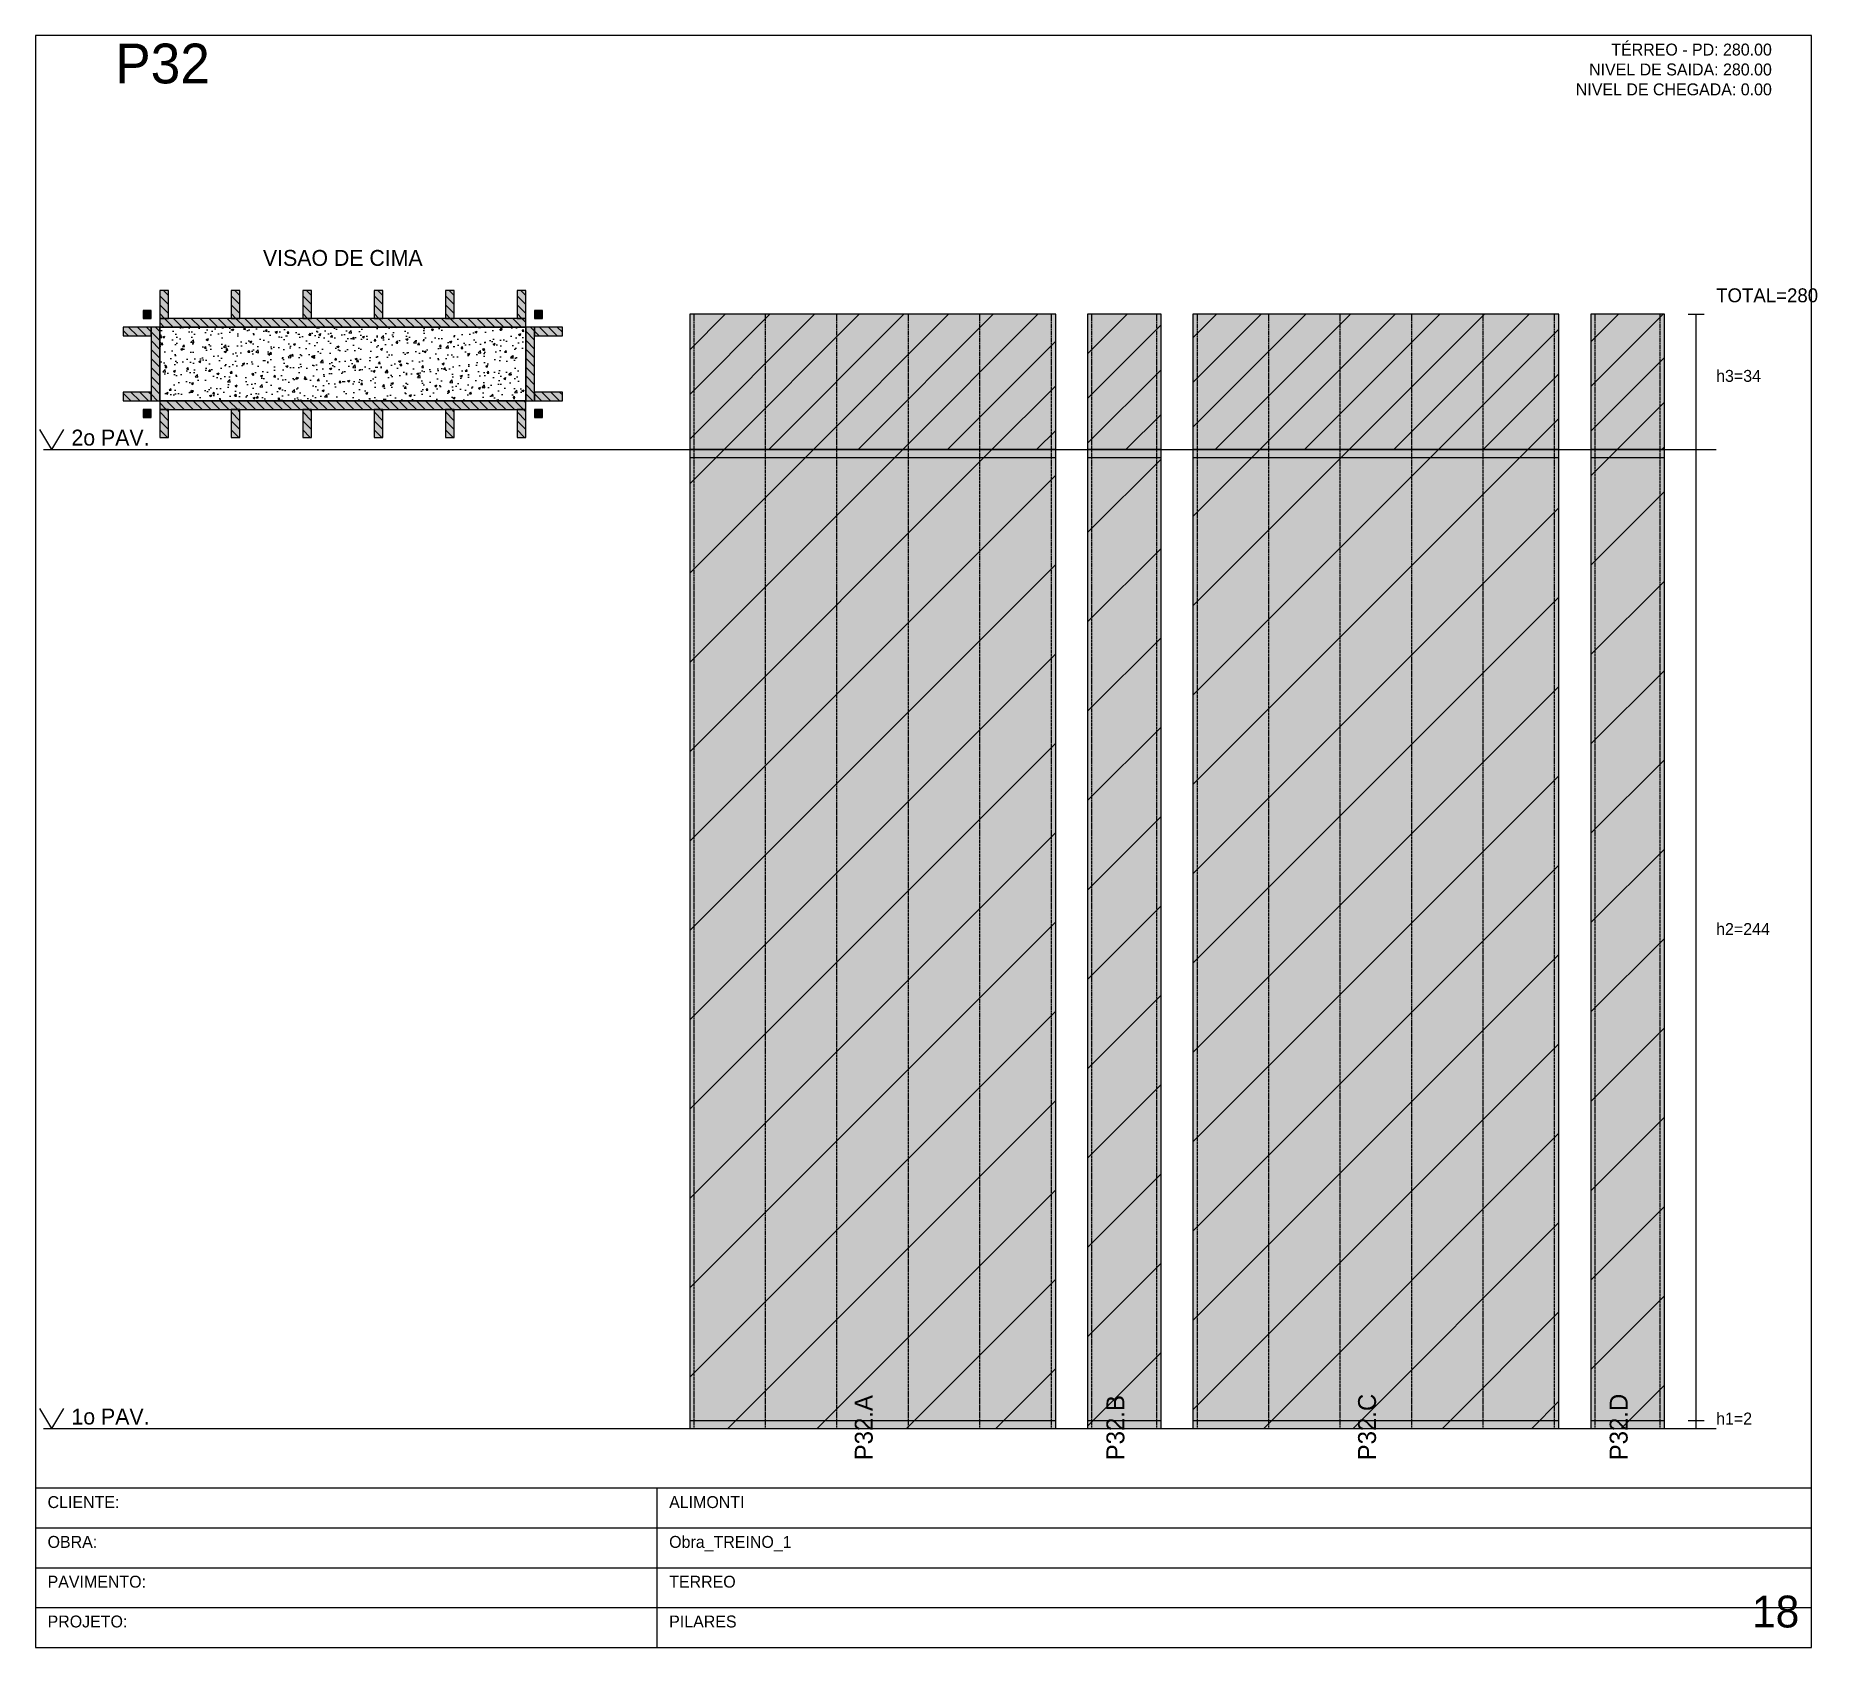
# Model space of a CAD drawing. Header units: metres. Extents: x 0 to 2088, y 0 to 2105.
# Drawn here: x 796.8 to 1244.6, y 1275 to 1680 of the extents above; entities that cross this region are included whole.
import ezdxf
from ezdxf.enums import TextEntityAlignment as Align

# ---------------------------------------------------------------- set-up
doc = ezdxf.new("R2010")
doc.units = ezdxf.units.M
doc.linetypes.add('HIDDEN', pattern=[0.36, 0.12, -0.06, 0.12, -0.06])
for name, color, linetype in [('BORDA_CELULA', 9, 'Continuous'), ('CARIMBO', 9, 'Continuous'), ('CHAPA', 1, 'Continuous'), ('CONCRETO', 4, 'Continuous'), ('COTA', 241, 'Continuous'), ('Hachura', 251, 'Continuous'), ('LABEL_ID', 3, 'Continuous'), ('Nivel', 4, 'Continuous'), ('NOMENCLATURA', 1, 'Continuous'), ('Paineis', 200, 'Continuous'), ('SARR_2.2x7', 40, 'Continuous'), ('Texto Secao', 2, 'Continuous'), ('TEXTO_GERAL', 2, 'Continuous')]:
    doc.layers.add(name, color=color, linetype=linetype)

msp = doc.modelspace()

# ---------------------------------------------------------------- texts
at = {"layer": 'CARIMBO', "color": 9}
for s, p in [('CLIENTE:', (799.8, 1310)), ('OBRA:', (799.8, 1300)), ('PAVIMENTO:', (799.8, 1290)), ('PROJETO:', (799.8, 1280))]:
    msp.add_text(s, height=3, dxfattribs=at).set_placement(p)
at = {"layer": 'COTA', "color": 8}
for s, height, p in [('TOTAL=280', 3.5, (1219.2, 1613)), ('h3=34', 3, (1219.2, 1593)), ('h2=244', 3, (1219.2, 1454)), ('h1=2', 3, (1219.2, 1331))]:
    msp.add_text(s, height=height, dxfattribs=at).set_placement(p)
at = {"layer": 'LABEL_ID', "color": 3}
msp.add_text('18', height=8, dxfattribs=at).set_placement((1228.2, 1280))
at = {"layer": 'Nivel', "color": 4}
for s, p in [('2o PAV.', (805.8, 1577)), ('1o PAV.', (805.8, 1331))]:
    msp.add_text(s, height=4, dxfattribs=at).set_placement(p)
at = {"layer": 'NOMENCLATURA', "color": 1}
msp.add_text('P32', height=10, dxfattribs=at).set_placement((816.8, 1668))
at = {"layer": 'Texto Secao', "color": 2}
msp.add_text('VISAO DE CIMA', height=4, dxfattribs=at).set_placement((874, 1620.95), align=Align.BOTTOM_CENTER)
for s, p in [('P32.A', (1007.2, 1322)), ('P32.B', (1070.45, 1322)), ('P32.C', (1133.7, 1322)), ('P32.D', (1196.95, 1322))]:
    msp.add_text(s, height=4.5, rotation=90, dxfattribs=at).set_placement(p)
at = {"layer": 'TEXTO_GERAL', "color": 2}
for s, p in [('TÉRREO - PD: 280.00', (1233.2, 1675)), ('NIVEL DE SAIDA: 280.00', (1233.2, 1670)), ('NIVEL DE CHEGADA: 0.00', (1233.2, 1665))]:
    msp.add_text(s, height=3, dxfattribs=at).set_placement(p, align=Align.RIGHT)
for s, p in [('ALIMONTI', (956.04, 1310)), ('Obra_TREINO_1', (956.04, 1300)), ('TERREO', (956.04, 1290)), ('PILARES', (956.04, 1280))]:
    msp.add_text(s, height=3, dxfattribs=at).set_placement(p)

# ---------------------------------------------------------------- hatches: boundary and pattern name
at = {"layer": 'CHAPA'}
for points in [[(823.8, 1608.95), (825.8, 1608.95), (825.8, 1610.95), (823.8, 1610.95)], [(922.2, 1608.95), (924.2, 1608.95), (924.2, 1610.95), (922.2, 1610.95)], [(823.8, 1584.05), (825.8, 1584.05), (825.8, 1586.05), (823.8, 1586.05)], [(922.2, 1584.05), (924.2, 1584.05), (924.2, 1586.05), (922.2, 1586.05)]]:
    msp.add_hatch(color=1, dxfattribs=at).paths.add_polyline_path(points)
at = {"layer": 'COTA'}
h = msp.add_hatch(dxfattribs=at)
h.set_pattern_fill('AR-CONC', scale=0.03)
h.paths.add_polyline_path([(828, 1588.25), (920, 1588.25), (920, 1606.75), (828, 1606.75)])
at = {"layer": 'Hachura'}
h = msp.add_hatch(dxfattribs=at)
h.set_pattern_fill('ANSI31', scale=2.5)
h.paths.add_polyline_path([(961.2, 1576), (1053.2, 1576), (1053.2, 1610), (961.2, 1610)])
h = msp.add_hatch(dxfattribs=at)
h.set_pattern_fill('ANSI31', scale=2.5)
h.paths.add_polyline_path([(1061.2, 1576), (1079.7, 1576), (1079.7, 1610), (1061.2, 1610)])
h = msp.add_hatch(dxfattribs=at)
h.set_pattern_fill('ANSI31', scale=2.5)
h.paths.add_polyline_path([(1087.7, 1576), (1179.7, 1576), (1179.7, 1610), (1087.7, 1610)])
h = msp.add_hatch(dxfattribs=at)
h.set_pattern_fill('ANSI31', scale=2.5)
h.paths.add_polyline_path([(1187.7, 1576), (1206.2, 1576), (1206.2, 1610), (1187.7, 1610)])
h = msp.add_hatch(dxfattribs=at)
h.set_pattern_fill('ANSI31', scale=5)
h.paths.add_polyline_path([(961.2, 1330), (1053.2, 1330), (1053.2, 1576), (961.2, 1576)])
h = msp.add_hatch(dxfattribs=at)
h.set_pattern_fill('ANSI31', scale=5)
h.paths.add_polyline_path([(1061.2, 1330), (1079.7, 1330), (1079.7, 1576), (1061.2, 1576)])
h = msp.add_hatch(dxfattribs=at)
h.set_pattern_fill('ANSI31', scale=5)
h.paths.add_polyline_path([(1087.7, 1330), (1179.7, 1330), (1179.7, 1576), (1087.7, 1576)])
h = msp.add_hatch(dxfattribs=at)
h.set_pattern_fill('ANSI31', scale=5)
h.paths.add_polyline_path([(1187.7, 1330), (1206.2, 1330), (1206.2, 1576), (1187.7, 1576)])
at = {"layer": 'Paineis'}
for points in [[(828, 1606.75), (920, 1606.75), (920, 1608.95), (828, 1608.95)], [(961.2, 1576), (1053.2, 1576), (1053.2, 1610), (961.2, 1610)], [(1061.2, 1576), (1079.7, 1576), (1079.7, 1610), (1061.2, 1610)], [(1087.7, 1576), (1179.7, 1576), (1179.7, 1610), (1087.7, 1610)], [(1187.7, 1576), (1206.2, 1576), (1206.2, 1610), (1187.7, 1610)], [(825.8, 1588.25), (828, 1588.25), (828, 1606.75), (825.8, 1606.75)], [(920, 1588.25), (922.2, 1588.25), (922.2, 1606.75), (920, 1606.75)], [(828, 1586.05), (920, 1586.05), (920, 1588.25), (828, 1588.25)], [(961.2, 1330), (1053.2, 1330), (1053.2, 1576), (961.2, 1576)], [(1061.2, 1330), (1079.7, 1330), (1079.7, 1576), (1061.2, 1576)], [(1087.7, 1330), (1179.7, 1330), (1179.7, 1576), (1087.7, 1576)], [(1187.7, 1330), (1206.2, 1330), (1206.2, 1576), (1187.7, 1576)]]:
    msp.add_hatch(color=7, dxfattribs=at).paths.add_polyline_path(points)
h = msp.add_hatch(dxfattribs=at)
h.set_pattern_fill('ANSI31', scale=0.5, angle=270)
h.paths.add_polyline_path([(828, 1606.75), (920, 1606.75), (920, 1608.95), (828, 1608.95)])
h = msp.add_hatch(dxfattribs=at)
h.set_pattern_fill('ANSI31', scale=0.5, angle=270)
h.paths.add_polyline_path([(825.8, 1588.25), (828, 1588.25), (828, 1606.75), (825.8, 1606.75)])
h = msp.add_hatch(dxfattribs=at)
h.set_pattern_fill('ANSI31', scale=0.5, angle=270)
h.paths.add_polyline_path([(920, 1588.25), (922.2, 1588.25), (922.2, 1606.75), (920, 1606.75)])
h = msp.add_hatch(dxfattribs=at)
h.set_pattern_fill('ANSI31', scale=0.5, angle=270)
h.paths.add_polyline_path([(828, 1586.05), (920, 1586.05), (920, 1588.25), (828, 1588.25)])
at = {"layer": 'SARR_2.2x7'}
for points in [[(828, 1608.95), (830.2, 1608.95), (830.2, 1615.95), (828, 1615.95)], [(845.96, 1608.95), (848.16, 1608.95), (848.16, 1615.95), (845.96, 1615.95)], [(863.92, 1608.95), (866.12, 1608.95), (866.12, 1615.95), (863.92, 1615.95)], [(881.88, 1608.95), (884.08, 1608.95), (884.08, 1615.95), (881.88, 1615.95)], [(899.84, 1608.95), (902.04, 1608.95), (902.04, 1615.95), (899.84, 1615.95)], [(917.8, 1608.95), (920, 1608.95), (920, 1615.95), (917.8, 1615.95)], [(818.8, 1604.55), (825.8, 1604.55), (825.8, 1606.75), (818.8, 1606.75)], [(922.2, 1604.55), (929.2, 1604.55), (929.2, 1606.75), (922.2, 1606.75)], [(818.8, 1588.25), (825.8, 1588.25), (825.8, 1590.45), (818.8, 1590.45)], [(922.2, 1588.25), (929.2, 1588.25), (929.2, 1590.45), (922.2, 1590.45)], [(828, 1579.05), (830.2, 1579.05), (830.2, 1586.05), (828, 1586.05)], [(845.96, 1579.05), (848.16, 1579.05), (848.16, 1586.05), (845.96, 1586.05)], [(863.92, 1579.05), (866.12, 1579.05), (866.12, 1586.05), (863.92, 1586.05)], [(881.88, 1579.05), (884.08, 1579.05), (884.08, 1586.05), (881.88, 1586.05)], [(899.84, 1579.05), (902.04, 1579.05), (902.04, 1586.05), (899.84, 1586.05)], [(917.8, 1579.05), (920, 1579.05), (920, 1586.05), (917.8, 1586.05)]]:
    msp.add_hatch(color=7, dxfattribs=at).paths.add_polyline_path(points)
h = msp.add_hatch(dxfattribs=at)
h.set_pattern_fill('ANSI31', scale=0.5, angle=270)
h.paths.add_polyline_path([(828, 1608.95), (830.2, 1608.95), (830.2, 1615.95), (828, 1615.95)])
h = msp.add_hatch(dxfattribs=at)
h.set_pattern_fill('ANSI31', scale=0.5, angle=270)
h.paths.add_polyline_path([(845.96, 1608.95), (848.16, 1608.95), (848.16, 1615.95), (845.96, 1615.95)])
h = msp.add_hatch(dxfattribs=at)
h.set_pattern_fill('ANSI31', scale=0.5, angle=270)
h.paths.add_polyline_path([(863.92, 1608.95), (866.12, 1608.95), (866.12, 1615.95), (863.92, 1615.95)])
h = msp.add_hatch(dxfattribs=at)
h.set_pattern_fill('ANSI31', scale=0.5, angle=270)
h.paths.add_polyline_path([(881.88, 1608.95), (884.08, 1608.95), (884.08, 1615.95), (881.88, 1615.95)])
h = msp.add_hatch(dxfattribs=at)
h.set_pattern_fill('ANSI31', scale=0.5, angle=270)
h.paths.add_polyline_path([(899.84, 1608.95), (902.04, 1608.95), (902.04, 1615.95), (899.84, 1615.95)])
h = msp.add_hatch(dxfattribs=at)
h.set_pattern_fill('ANSI31', scale=0.5, angle=270)
h.paths.add_polyline_path([(917.8, 1608.95), (920, 1608.95), (920, 1615.95), (917.8, 1615.95)])
h = msp.add_hatch(dxfattribs=at)
h.set_pattern_fill('ANSI31', scale=0.5, angle=270)
h.paths.add_polyline_path([(818.8, 1604.55), (825.8, 1604.55), (825.8, 1606.75), (818.8, 1606.75)])
h = msp.add_hatch(dxfattribs=at)
h.set_pattern_fill('ANSI31', scale=0.5, angle=270)
h.paths.add_polyline_path([(922.2, 1604.55), (929.2, 1604.55), (929.2, 1606.75), (922.2, 1606.75)])
h = msp.add_hatch(dxfattribs=at)
h.set_pattern_fill('ANSI31', scale=0.5, angle=270)
h.paths.add_polyline_path([(818.8, 1588.25), (825.8, 1588.25), (825.8, 1590.45), (818.8, 1590.45)])
h = msp.add_hatch(dxfattribs=at)
h.set_pattern_fill('ANSI31', scale=0.5, angle=270)
h.paths.add_polyline_path([(922.2, 1588.25), (929.2, 1588.25), (929.2, 1590.45), (922.2, 1590.45)])
h = msp.add_hatch(dxfattribs=at)
h.set_pattern_fill('ANSI31', scale=0.5, angle=270)
h.paths.add_polyline_path([(828, 1579.05), (830.2, 1579.05), (830.2, 1586.05), (828, 1586.05)])
h = msp.add_hatch(dxfattribs=at)
h.set_pattern_fill('ANSI31', scale=0.5, angle=270)
h.paths.add_polyline_path([(845.96, 1579.05), (848.16, 1579.05), (848.16, 1586.05), (845.96, 1586.05)])
h = msp.add_hatch(dxfattribs=at)
h.set_pattern_fill('ANSI31', scale=0.5, angle=270)
h.paths.add_polyline_path([(863.92, 1579.05), (866.12, 1579.05), (866.12, 1586.05), (863.92, 1586.05)])
h = msp.add_hatch(dxfattribs=at)
h.set_pattern_fill('ANSI31', scale=0.5, angle=270)
h.paths.add_polyline_path([(881.88, 1579.05), (884.08, 1579.05), (884.08, 1586.05), (881.88, 1586.05)])
h = msp.add_hatch(dxfattribs=at)
h.set_pattern_fill('ANSI31', scale=0.5, angle=270)
h.paths.add_polyline_path([(899.84, 1579.05), (902.04, 1579.05), (902.04, 1586.05), (899.84, 1586.05)])
h = msp.add_hatch(dxfattribs=at)
h.set_pattern_fill('ANSI31', scale=0.5, angle=270)
h.paths.add_polyline_path([(917.8, 1579.05), (920, 1579.05), (920, 1586.05), (917.8, 1586.05)])

# ---------------------------------------------------------------- linework, layer by layer
at = {"layer": 'BORDA_CELULA', "color": 9}
msp.add_lwpolyline([(796.8, 1275), (1243.2, 1275), (1243.2, 1680), (796.8, 1680)], close=True, dxfattribs=at)
at = {"layer": 'CARIMBO', "color": 40}
for p, q in [((953.04, 1275), (953.04, 1315)), ((796.8, 1305), (1243.2, 1305)), ((796.8, 1295), (1243.2, 1295)), ((796.8, 1285), (1243.2, 1285))]:
    msp.add_line(p, q, dxfattribs=at)
msp.add_lwpolyline([(796.8, 1275), (1243.2, 1275), (1243.2, 1315), (796.8, 1315)], close=True, dxfattribs=at)
at = {"layer": 'CHAPA', "color": 1}
for points in [[(823.8, 1608.95), (825.8, 1608.95), (825.8, 1610.95), (823.8, 1610.95)], [(922.2, 1608.95), (924.2, 1608.95), (924.2, 1610.95), (922.2, 1610.95)], [(823.8, 1584.05), (825.8, 1584.05), (825.8, 1586.05), (823.8, 1586.05)], [(922.2, 1584.05), (924.2, 1584.05), (924.2, 1586.05), (922.2, 1586.05)]]:
    msp.add_lwpolyline(points, close=True, dxfattribs=at)
at = {"layer": 'CONCRETO', "color": 4}
msp.add_lwpolyline([(828, 1588.25), (920, 1588.25), (920, 1606.75), (828, 1606.75)], close=True, dxfattribs=at)
at = {"layer": 'COTA', "color": 8}
for p, q in [((1212.2, 1610), (1216.2, 1610)), ((1214.2, 1330), (1214.2, 1610)), ((1212.2, 1576), (1216.2, 1576)), ((1212.2, 1576), (1216.2, 1576)), ((1212.2, 1332), (1216.2, 1332)), ((1212.2, 1332), (1216.2, 1332)), ((1212.2, 1330), (1216.2, 1330))]:
    msp.add_line(p, q, dxfattribs=at)
at = {"layer": 'Nivel', "color": 4}
for p, q in [((797.8, 1581), (800.8, 1576)), ((803.8, 1581), (800.8, 1576)), ((798.8, 1576), (1219.2, 1576)), ((797.8, 1335), (800.8, 1330)), ((803.8, 1335), (800.8, 1330)), ((798.8, 1330), (1219.2, 1330))]:
    msp.add_line(p, q, dxfattribs=at)
at = {"layer": 'Paineis'}
for p, q in [((961.2, 1574), (1053.2, 1574)), ((1061.2, 1574), (1079.7, 1574)), ((1087.7, 1574), (1179.7, 1574)), ((1187.7, 1574), (1206.2, 1574)), ((961.2, 1332), (1053.2, 1332)), ((1061.2, 1332), (1079.7, 1332)), ((1087.7, 1332), (1179.7, 1332)), ((1187.7, 1332), (1206.2, 1332))]:
    msp.add_line(p, q, dxfattribs=at)
for points in [[(828, 1606.75), (920, 1606.75), (920, 1608.95), (828, 1608.95)], [(961.2, 1576), (1053.2, 1576), (1053.2, 1610), (961.2, 1610)], [(1061.2, 1576), (1079.7, 1576), (1079.7, 1610), (1061.2, 1610)], [(1087.7, 1576), (1179.7, 1576), (1179.7, 1610), (1087.7, 1610)], [(1187.7, 1576), (1206.2, 1576), (1206.2, 1610), (1187.7, 1610)], [(825.8, 1588.25), (828, 1588.25), (828, 1606.75), (825.8, 1606.75)], [(920, 1588.25), (922.2, 1588.25), (922.2, 1606.75), (920, 1606.75)], [(828, 1586.05), (920, 1586.05), (920, 1588.25), (828, 1588.25)], [(961.2, 1330), (1053.2, 1330), (1053.2, 1576), (961.2, 1576)], [(1061.2, 1330), (1079.7, 1330), (1079.7, 1576), (1061.2, 1576)], [(1087.7, 1330), (1179.7, 1330), (1179.7, 1576), (1087.7, 1576)], [(1187.7, 1330), (1206.2, 1330), (1206.2, 1576), (1187.7, 1576)]]:
    msp.add_lwpolyline(points, close=True, dxfattribs=at)
at = {"layer": 'SARR_2.2x7', "linetype": 'HIDDEN'}
for p, q in [((962.3, 1330), (962.3, 1610)), ((980.26, 1330), (980.26, 1610)), ((998.22, 1330), (998.22, 1610)), ((1016.18, 1330), (1016.18, 1610)), ((1034.14, 1330), (1034.14, 1610)), ((1052.1, 1330), (1052.1, 1610)), ((1062.3, 1330), (1062.3, 1610)), ((1078.6, 1330), (1078.6, 1610)), ((1088.8, 1330), (1088.8, 1610)), ((1106.76, 1330), (1106.76, 1610)), ((1124.72, 1330), (1124.72, 1610)), ((1142.68, 1330), (1142.68, 1610)), ((1160.64, 1330), (1160.64, 1610)), ((1178.6, 1330), (1178.6, 1610)), ((1188.8, 1330), (1188.8, 1610)), ((1205.1, 1330), (1205.1, 1610))]:
    msp.add_line(p, q, dxfattribs=at)
at = {"layer": 'SARR_2.2x7'}
for points in [[(828, 1608.95), (830.2, 1608.95), (830.2, 1615.95), (828, 1615.95)], [(845.96, 1608.95), (848.16, 1608.95), (848.16, 1615.95), (845.96, 1615.95)], [(863.92, 1608.95), (866.12, 1608.95), (866.12, 1615.95), (863.92, 1615.95)], [(881.88, 1608.95), (884.08, 1608.95), (884.08, 1615.95), (881.88, 1615.95)], [(899.84, 1608.95), (902.04, 1608.95), (902.04, 1615.95), (899.84, 1615.95)], [(917.8, 1608.95), (920, 1608.95), (920, 1615.95), (917.8, 1615.95)], [(818.8, 1604.55), (825.8, 1604.55), (825.8, 1606.75), (818.8, 1606.75)], [(922.2, 1604.55), (929.2, 1604.55), (929.2, 1606.75), (922.2, 1606.75)], [(818.8, 1588.25), (825.8, 1588.25), (825.8, 1590.45), (818.8, 1590.45)], [(922.2, 1588.25), (929.2, 1588.25), (929.2, 1590.45), (922.2, 1590.45)], [(828, 1579.05), (830.2, 1579.05), (830.2, 1586.05), (828, 1586.05)], [(845.96, 1579.05), (848.16, 1579.05), (848.16, 1586.05), (845.96, 1586.05)], [(863.92, 1579.05), (866.12, 1579.05), (866.12, 1586.05), (863.92, 1586.05)], [(881.88, 1579.05), (884.08, 1579.05), (884.08, 1586.05), (881.88, 1586.05)], [(899.84, 1579.05), (902.04, 1579.05), (902.04, 1586.05), (899.84, 1586.05)], [(917.8, 1579.05), (920, 1579.05), (920, 1586.05), (917.8, 1586.05)]]:
    msp.add_lwpolyline(points, close=True, dxfattribs=at)

msp.set_redraw_order([(e.dxf.handle, doc.entitydb.next_handle()) for e in msp.query("TEXT MTEXT ATTDEF DIMENSION ARC_DIMENSION")])  # texts and dimensions are drawn at this point

doc.saveas('drawing.dxf')
